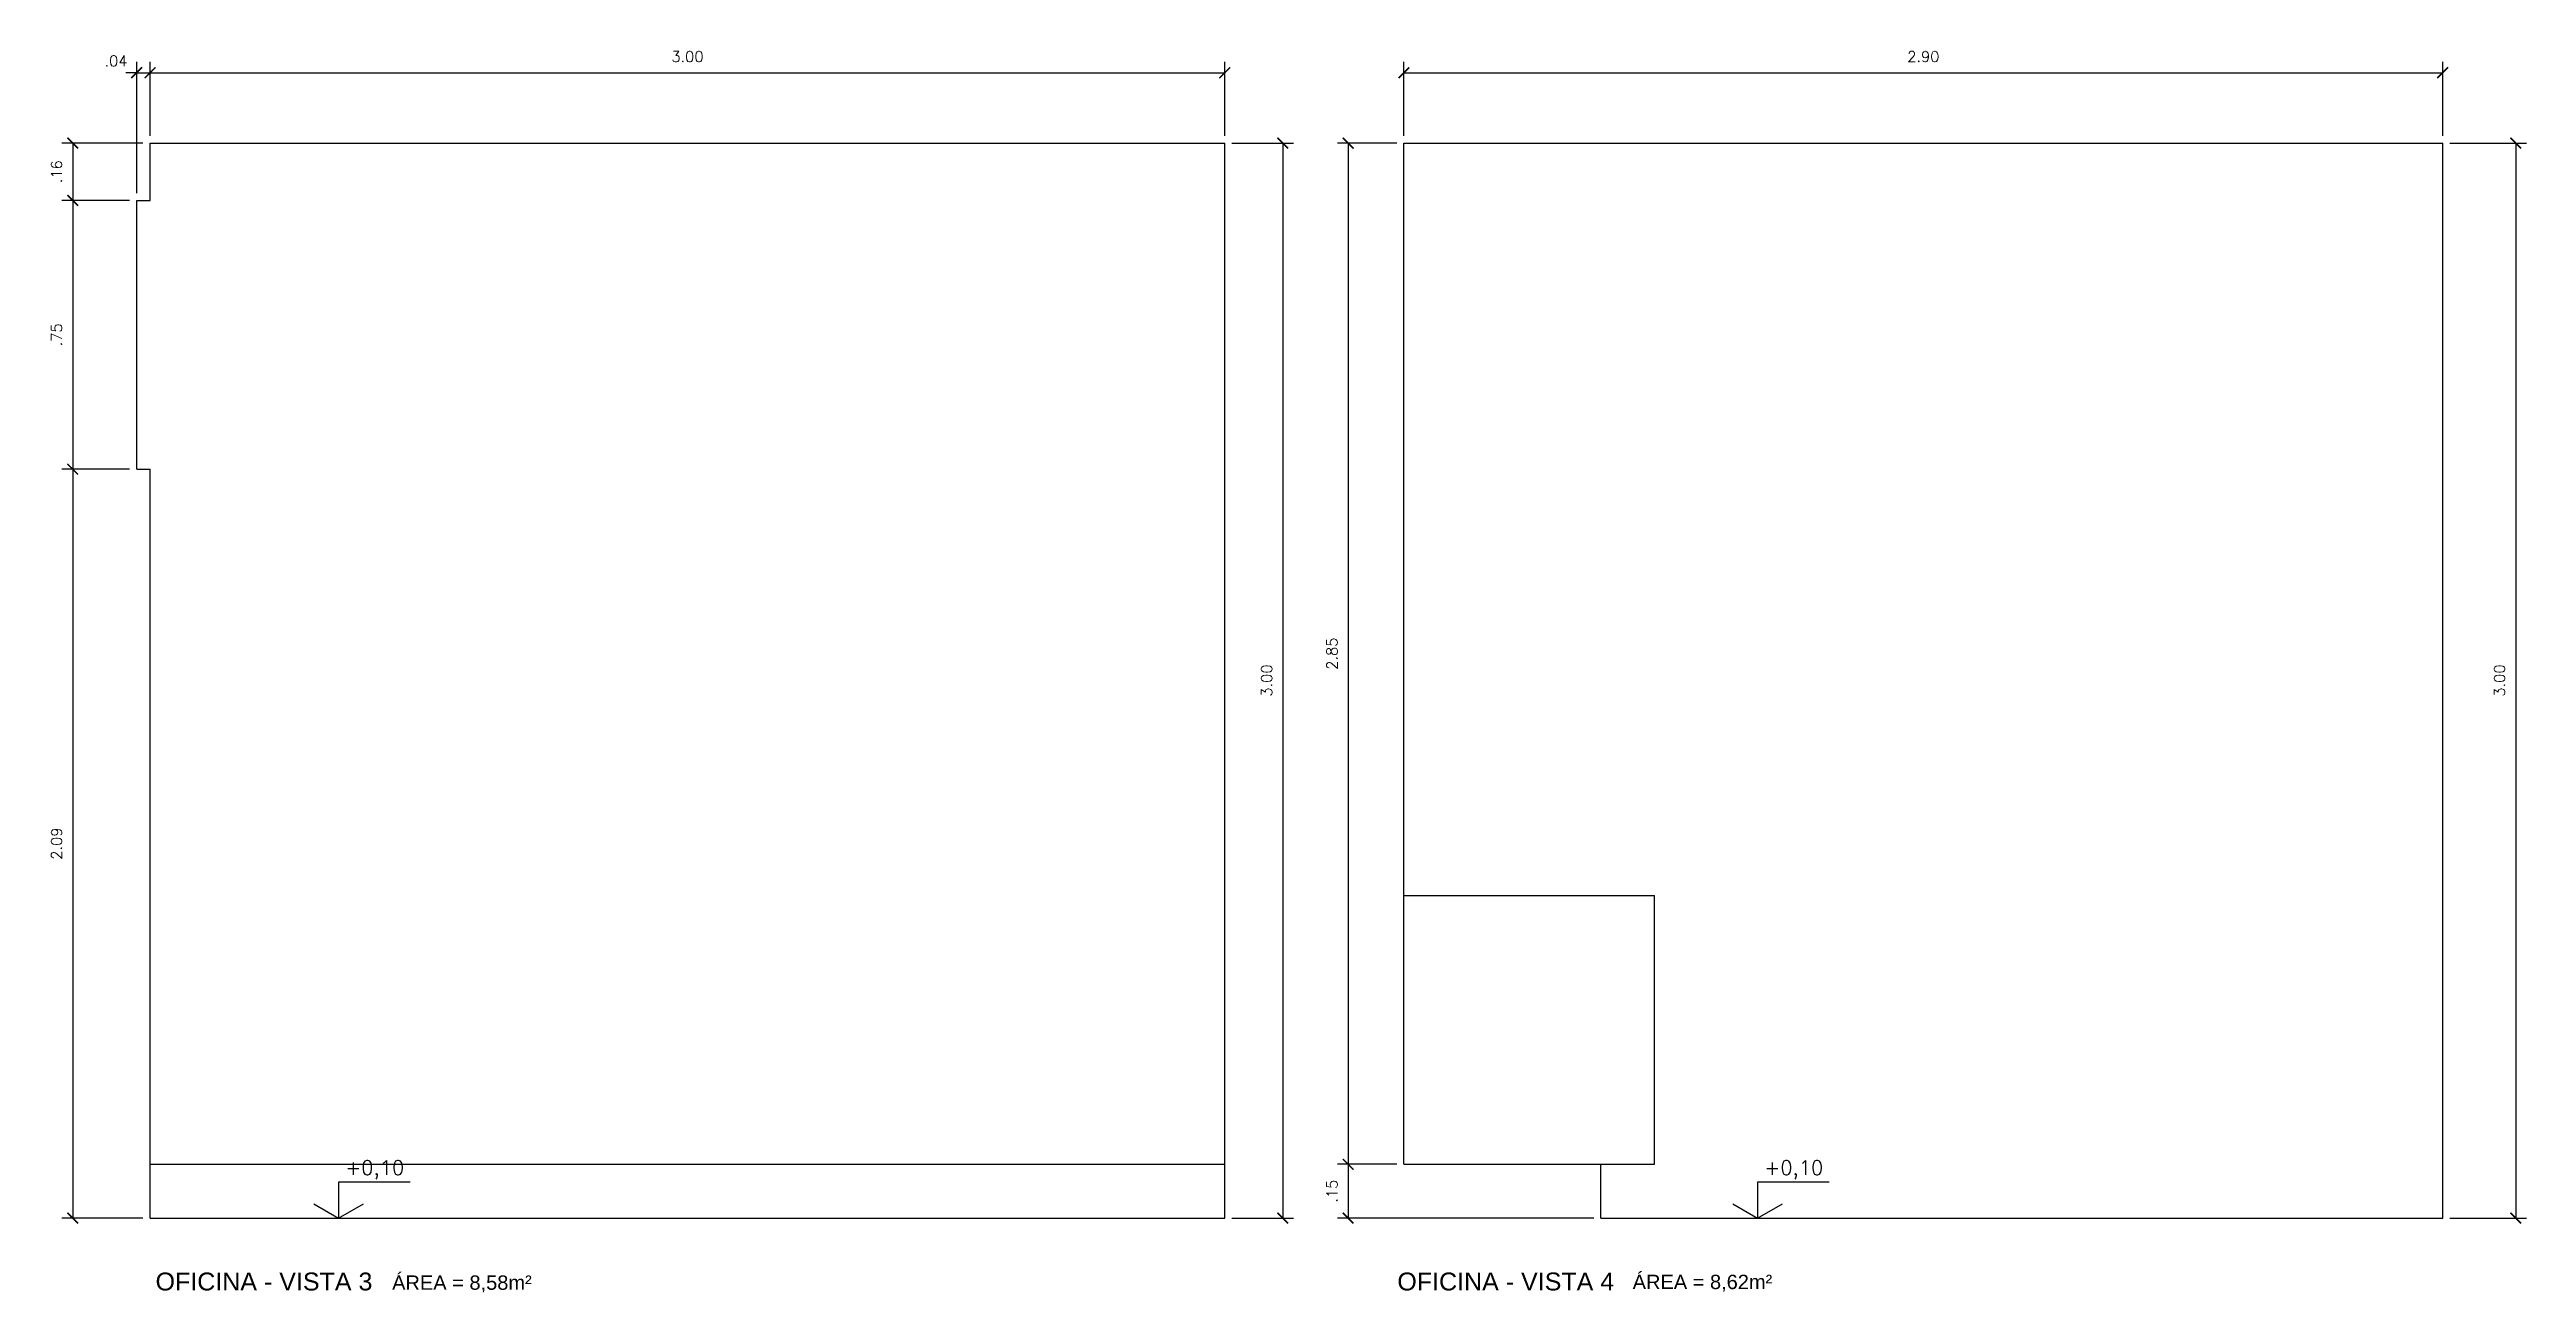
# Model space of a CAD drawing. Header units: millimetres. Extents: x 1 to 250, y 10 to 22.
# Drawn here: x 155.62 to 162.53, y 18.08 to 21.55 of the extents above; entities that cross this region are included whole.
import ezdxf

# ---------------------------------------------------------------- set-up
doc = ezdxf.new("R2010")
doc.units = ezdxf.units.MM
for name, color, linetype in [('COTAS', 1, 'Continuous'), ('LVISTA02', 1, 'Continuous'), ('NOTAS', 2, 'Continuous'), ('REVEST', 2, 'Continuous')]:
    doc.layers.add(name, color=color, linetype=linetype)
doc.styles.add('60-20', font='romans.shx', dxfattribs={"height": 0.03})
doc.styles.add('60-50', font='romans.shx', dxfattribs={"height": 0.075})
doc.styles.add('80-20', font='romans.shx', dxfattribs={"height": 0.04})
doc.styles.add('ARIAL', font='arial.ttf', dxfattribs={"height": 0.05})
doc.dimstyles.new('20', dxfattribs={"dimtxt": 0.1, "dimasz": 0.075, "dimexe": 0.075, "dimexo": 0.05, "dimgap": 0.075, "dimtad": 1, "dimzin": 4, "dimdsep": 46, "dimtxsty": '60-50', "dimblk1": 'ARCHTICK', "dimblk2": 'ARCHTICK', "dimsah": 1, "dimcen": 2.5, "dimclrt": 3, "dimadec": 0, "dimazin": 0, "dimtfac": 1, "dimtmove": 2, "dimatfit": 3, "dimldrblk": 'ARCHTICK', "dimfxl": 1, "dimarcsym": 0})

msp = doc.modelspace()

# ---------------------------------------------------------------- texts
at = {"layer": 'NOTAS', "color": 3, "style": '80-20'}
for p in [(156.4425, 18.4117), (160.4039, 18.4117)]:
    msp.add_text('+0,10', height=0.04, dxfattribs=at).set_placement(p)
at = {"layer": 'NOTAS', "style": 'ARIAL'}
for s, height, p in [('OFICINA - VISTA 3', 0.05, (155.913, 18.0888)), ('ÁREA = 8,58m²', 0.04, (156.5734, 18.0907)), ('OFICINA - VISTA 4', 0.05, (159.3796, 18.0888)), ('ÁREA = 8,62m²', 0.04, (160.0365, 18.0927))]:
    msp.add_text(s, height=height, dxfattribs=at).set_placement(p)

# ---------------------------------------------------------------- blocks, each defined once
blk = doc.blocks.new('_ARCHTICK')
at = {"color": 0, "linetype": 'ByBlock', "const_width": 0.15}
blk.add_lwpolyline([(-0.5, -0.5), (0.5, 0.5)], dxfattribs=at)
blk = doc.blocks.new('*D81')
at = {"color": 0, "linetype": 'ByBlock'}
for p, q in [((155.8978, 21.3109), (155.8978, 21.5173)), ((158.8978, 21.3109), (158.8978, 21.5173)), ((155.8978, 21.4873), (158.8978, 21.4873))]:
    blk.add_line(p, q, dxfattribs=at)
at = {"layer": 'DEFPOINTS', "color": 0, "linetype": 'ByBlock'}
for p in [(158.8978, 21.4873), (155.8978, 21.2909), (158.8978, 21.2909)]:
    blk.add_point(p, dxfattribs=at)
at = {"color": 0, "linetype": 'ByBlock', "xscale": 0.03, "yscale": 0.03, "zscale": 0.03, "rotation": 180}
blk.add_blockref('_ARCHTICK', (155.8978, 21.4873), dxfattribs=at)
at = {"color": 0, "linetype": 'ByBlock', "xscale": 0.03, "yscale": 0.03, "zscale": 0.03}
blk.add_blockref('_ARCHTICK', (158.8978, 21.4873), dxfattribs=at)
at = {"color": 3, "linetype": 'ByBlock', "insert": (157.3978, 21.5323), "char_height": 0.03, "attachment_point": 5, "style": '60-20'}
blk.add_mtext('3.00', dxfattribs=at)
blk = doc.blocks.new('*D82')
at = {"color": 0, "linetype": 'ByBlock'}
for p, q in [((159.3978, 21.3109), (159.3978, 21.5173)), ((162.2978, 21.3109), (162.2978, 21.5173)), ((159.3978, 21.4873), (162.2978, 21.4873))]:
    blk.add_line(p, q, dxfattribs=at)
at = {"layer": 'DEFPOINTS', "color": 0, "linetype": 'ByBlock'}
for p in [(162.2978, 21.4873), (159.3978, 21.2909), (162.2978, 21.2909)]:
    blk.add_point(p, dxfattribs=at)
at = {"color": 0, "linetype": 'ByBlock', "xscale": 0.03, "yscale": 0.03, "zscale": 0.03, "rotation": 180}
blk.add_blockref('_ARCHTICK', (159.3978, 21.4873), dxfattribs=at)
at = {"color": 0, "linetype": 'ByBlock', "xscale": 0.03, "yscale": 0.03, "zscale": 0.03}
blk.add_blockref('_ARCHTICK', (162.2978, 21.4873), dxfattribs=at)
at = {"color": 3, "linetype": 'ByBlock', "insert": (160.8478, 21.5323), "char_height": 0.03, "attachment_point": 5, "style": '60-20'}
blk.add_mtext('2.90', dxfattribs=at)
blk = doc.blocks.new('*D115')
at = {"color": 0, "linetype": 'ByBlock'}
for p, q in [((155.8603, 21.1509), (155.8603, 21.5173)), ((155.8978, 21.3109), (155.8978, 21.5173)), ((155.8603, 21.4873), (155.8303, 21.4873)), ((155.8603, 21.4873), (155.8978, 21.4873)), ((155.8603, 21.4873), (155.8978, 21.4873)), ((155.8978, 21.4873), (155.9278, 21.4873))]:
    blk.add_line(p, q, dxfattribs=at)
at = {"layer": 'DEFPOINTS', "color": 0, "linetype": 'ByBlock'}
for p in [(155.8978, 21.4873), (155.8978, 21.2909), (155.8603, 21.1309)]:
    blk.add_point(p, dxfattribs=at)
at = {"color": 0, "linetype": 'ByBlock', "xscale": 0.03, "yscale": 0.03, "zscale": 0.03}
blk.add_blockref('_ARCHTICK', (155.8603, 21.4873), dxfattribs=at)
at = {"color": 0, "linetype": 'ByBlock', "xscale": 0.03, "yscale": 0.03, "zscale": 0.03, "rotation": 180}
blk.add_blockref('_ARCHTICK', (155.8978, 21.4873), dxfattribs=at)
at = {"color": 3, "linetype": 'ByBlock', "insert": (155.8026, 21.5203), "char_height": 0.03, "attachment_point": 5, "style": '60-20'}
blk.add_mtext('.04', dxfattribs=at)
blk = doc.blocks.new('*D219')
at = {"color": 0, "linetype": 'ByBlock'}
for p, q in [((155.8778, 21.2909), (155.6517, 21.2909)), ((155.6817, 21.2909), (155.6817, 21.1309)), ((155.8403, 21.1309), (155.6517, 21.1309))]:
    blk.add_line(p, q, dxfattribs=at)
at = {"layer": 'DEFPOINTS', "color": 0, "linetype": 'ByBlock'}
for p in [(155.8978, 21.2909), (155.6817, 21.1309), (155.8603, 21.1309)]:
    blk.add_point(p, dxfattribs=at)
at = {"color": 0, "linetype": 'ByBlock', "xscale": 0.03, "yscale": 0.03, "zscale": 0.03}
for p, rotation in [((155.6817, 21.2909), 90), ((155.6817, 21.1309), 270)]:
    blk.add_blockref('_ARCHTICK', p, dxfattribs=dict(at, rotation=rotation))
at = {"color": 3, "linetype": 'ByBlock', "insert": (155.6367, 21.2109), "char_height": 0.03, "attachment_point": 5, "rotation": 90, "style": '60-20'}
blk.add_mtext('.16', dxfattribs=at)
blk = doc.blocks.new('*D220')
at = {"color": 0, "linetype": 'ByBlock'}
for p, q in [((155.6817, 21.1309), (155.6817, 20.3809)), ((155.8403, 20.3809), (155.6517, 20.3809))]:
    blk.add_line(p, q, dxfattribs=at)
at = {"layer": 'DEFPOINTS', "color": 0, "linetype": 'ByBlock'}
for p in [(155.8603, 21.1309), (155.6817, 20.3809), (155.8603, 20.3809)]:
    blk.add_point(p, dxfattribs=at)
at = {"color": 0, "linetype": 'ByBlock', "xscale": 0.03, "yscale": 0.03, "zscale": 0.03}
for p, rotation in [((155.6817, 21.1309), 90), ((155.6817, 20.3809), 270)]:
    blk.add_blockref('_ARCHTICK', p, dxfattribs=dict(at, rotation=rotation))
at = {"color": 3, "linetype": 'ByBlock', "insert": (155.6367, 20.7559), "char_height": 0.03, "attachment_point": 5, "rotation": 90, "style": '60-20'}
blk.add_mtext('.75', dxfattribs=at)
blk = doc.blocks.new('*D221')
at = {"color": 0, "linetype": 'ByBlock'}
for p, q in [((155.6817, 20.3809), (155.6817, 18.2909)), ((155.8778, 18.2909), (155.6517, 18.2909))]:
    blk.add_line(p, q, dxfattribs=at)
at = {"layer": 'DEFPOINTS', "color": 0, "linetype": 'ByBlock'}
for p in [(155.8603, 20.3809), (155.6817, 18.2909), (155.8978, 18.2909)]:
    blk.add_point(p, dxfattribs=at)
at = {"color": 0, "linetype": 'ByBlock', "xscale": 0.03, "yscale": 0.03, "zscale": 0.03}
for p, rotation in [((155.6817, 20.3809), 90), ((155.6817, 18.2909), 270)]:
    blk.add_blockref('_ARCHTICK', p, dxfattribs=dict(at, rotation=rotation))
at = {"color": 3, "linetype": 'ByBlock', "insert": (155.6367, 19.3359), "char_height": 0.03, "attachment_point": 5, "rotation": 90, "style": '60-20'}
blk.add_mtext('2.09', dxfattribs=at)
blk = doc.blocks.new('*D222')
at = {"color": 0, "linetype": 'ByBlock'}
for p, q in [((158.9178, 21.2909), (159.0898, 21.2909)), ((159.0598, 21.2909), (159.0598, 18.2909)), ((158.9178, 18.2909), (159.0898, 18.2909))]:
    blk.add_line(p, q, dxfattribs=at)
at = {"layer": 'DEFPOINTS', "color": 0, "linetype": 'ByBlock'}
for p in [(158.8978, 21.2909), (158.8978, 18.2909), (159.0598, 18.2909)]:
    blk.add_point(p, dxfattribs=at)
at = {"color": 0, "linetype": 'ByBlock', "xscale": 0.03, "yscale": 0.03, "zscale": 0.03}
for p, rotation in [((159.0598, 21.2909), 90), ((159.0598, 18.2909), 270)]:
    blk.add_blockref('_ARCHTICK', p, dxfattribs=dict(at, rotation=rotation))
at = {"color": 3, "linetype": 'ByBlock', "insert": (159.0148, 19.7909), "char_height": 0.03, "attachment_point": 5, "rotation": 90, "style": '60-20'}
blk.add_mtext('3.00', dxfattribs=at)
blk = doc.blocks.new('*D223')
at = {"color": 0, "linetype": 'ByBlock'}
for p, q in [((159.3778, 21.2909), (159.2122, 21.2909)), ((159.2422, 21.2909), (159.2422, 18.4409)), ((159.3778, 18.4409), (159.2122, 18.4409))]:
    blk.add_line(p, q, dxfattribs=at)
at = {"layer": 'DEFPOINTS', "color": 0, "linetype": 'ByBlock'}
for p in [(159.3978, 21.2909), (159.2422, 18.4409), (159.3978, 18.4409)]:
    blk.add_point(p, dxfattribs=at)
at = {"color": 0, "linetype": 'ByBlock', "xscale": 0.03, "yscale": 0.03, "zscale": 0.03}
for p, rotation in [((159.2422, 21.2909), 90), ((159.2422, 18.4409), 270)]:
    blk.add_blockref('_ARCHTICK', p, dxfattribs=dict(at, rotation=rotation))
at = {"color": 3, "linetype": 'ByBlock', "insert": (159.1972, 19.8659), "char_height": 0.03, "attachment_point": 5, "rotation": 90, "style": '60-20'}
blk.add_mtext('2.85', dxfattribs=at)
blk = doc.blocks.new('*D224')
at = {"color": 0, "linetype": 'ByBlock'}
for p, q in [((159.2422, 18.4409), (159.2422, 18.2909)), ((159.9278, 18.2909), (159.2122, 18.2909))]:
    blk.add_line(p, q, dxfattribs=at)
at = {"layer": 'DEFPOINTS', "color": 0, "linetype": 'ByBlock'}
for p in [(159.3978, 18.4409), (159.2422, 18.2909), (159.9478, 18.2909)]:
    blk.add_point(p, dxfattribs=at)
at = {"color": 0, "linetype": 'ByBlock', "xscale": 0.03, "yscale": 0.03, "zscale": 0.03}
for p, rotation in [((159.2422, 18.4409), 90), ((159.2422, 18.2909), 270)]:
    blk.add_blockref('_ARCHTICK', p, dxfattribs=dict(at, rotation=rotation))
at = {"color": 3, "linetype": 'ByBlock', "insert": (159.1972, 18.3659), "char_height": 0.03, "attachment_point": 5, "rotation": 90, "style": '60-20'}
blk.add_mtext('.15', dxfattribs=at)
blk = doc.blocks.new('*D225')
at = {"color": 0, "linetype": 'ByBlock'}
for p, q in [((162.3178, 21.2909), (162.5316, 21.2909)), ((162.5016, 21.2909), (162.5016, 18.2909)), ((162.3178, 18.2909), (162.5316, 18.2909))]:
    blk.add_line(p, q, dxfattribs=at)
at = {"layer": 'DEFPOINTS', "color": 0, "linetype": 'ByBlock'}
for p in [(162.2978, 21.2909), (162.2978, 18.2909), (162.5016, 18.2909)]:
    blk.add_point(p, dxfattribs=at)
at = {"color": 0, "linetype": 'ByBlock', "xscale": 0.03, "yscale": 0.03, "zscale": 0.03}
for p, rotation in [((162.5016, 21.2909), 90), ((162.5016, 18.2909), 270)]:
    blk.add_blockref('_ARCHTICK', p, dxfattribs=dict(at, rotation=rotation))
at = {"color": 3, "linetype": 'ByBlock', "insert": (162.4566, 19.7909), "char_height": 0.03, "attachment_point": 5, "rotation": 90, "style": '60-20'}
blk.add_mtext('3.00', dxfattribs=at)

# ---------------------------------------------------------------- dimensions: what is measured, and where the dimension line sits
at = {"layer": 'COTAS'}
dim = msp.add_linear_dim(base=(155.8978, 21.4873), p1=(155.8603, 21.1309), p2=(155.8978, 21.2909), dimstyle='20', override={"dimtxt": 0.02, "dimasz": 0.03, "dimexe": 0.03, "dimexo": 0.02, "dimgap": 0.03, "dimtxsty": '60-20'}, dxfattribs=at)
dim.commit()
dim.dimension.update_dxf_attribs({"geometry": '*D115', "text_midpoint": (155.8026, 21.5203), "dimtype": 160})
for base, p1, p2, picture, middle in [((158.8978, 21.4873), (155.8978, 21.2909), (158.8978, 21.2909), '*D81', (157.3978, 21.5323)), ((162.2978, 21.4873), (159.3978, 21.2909), (162.2978, 21.2909), '*D82', (160.8478, 21.5323))]:
    dim = msp.add_linear_dim(base=base, p1=p1, p2=p2, dimstyle='20', override={"dimtxt": 0.02, "dimasz": 0.03, "dimexe": 0.03, "dimexo": 0.02, "dimgap": 0.03, "dimtxsty": '60-20'}, dxfattribs=at)
    dim.commit()
    dim.dimension.update_dxf_attribs({"geometry": picture, "text_midpoint": middle})
for base, p1, p2, override, picture, middle in [((155.6817, 21.1309), (155.8978, 21.2909), (155.8603, 21.1309), {"dimtxt": 0.02, "dimasz": 0.03, "dimexe": 0.03, "dimexo": 0.02, "dimgap": 0.03, "dimtxsty": '60-20'}, '*D219', (155.6367, 21.2109)), ((159.0598, 18.2909), (158.8978, 21.2909), (158.8978, 18.2909), {"dimtxt": 0.02, "dimasz": 0.03, "dimexe": 0.03, "dimexo": 0.02, "dimgap": 0.03, "dimtxsty": '60-20'}, '*D222', (159.0148, 19.7909)), ((159.2422, 18.4409), (159.3978, 21.2909), (159.3978, 18.4409), {"dimtxt": 0.02, "dimasz": 0.03, "dimexe": 0.03, "dimexo": 0.02, "dimgap": 0.03, "dimtxsty": '60-20'}, '*D223', (159.1972, 19.8659)), ((155.6817, 20.3809), (155.8603, 21.1309), (155.8603, 20.3809), {"dimtxt": 0.02, "dimasz": 0.03, "dimexe": 0.03, "dimexo": 0.02, "dimgap": 0.03, "dimtxsty": '60-20', "dimse1": 1}, '*D220', (155.6367, 20.7559)), ((155.6817, 18.2909), (155.8603, 20.3809), (155.8978, 18.2909), {"dimtxt": 0.02, "dimasz": 0.03, "dimexe": 0.03, "dimexo": 0.02, "dimgap": 0.03, "dimtxsty": '60-20', "dimse1": 1}, '*D221', (155.6367, 19.3359)), ((159.2422, 18.2909), (159.3978, 18.4409), (159.9478, 18.2909), {"dimtxt": 0.02, "dimasz": 0.03, "dimexe": 0.03, "dimexo": 0.02, "dimgap": 0.03, "dimtxsty": '60-20', "dimse1": 1}, '*D224', (159.1972, 18.3659))]:
    dim = msp.add_linear_dim(base=base, p1=p1, p2=p2, angle=90, dimstyle='20', override=override, dxfattribs=at)
    dim.commit()
    dim.dimension.update_dxf_attribs({"geometry": picture, "text_midpoint": middle})
dim = msp.add_aligned_dim(p1=(162.2978, 21.2909), p2=(162.2978, 18.2909), distance=0.2038, dimstyle='20', override={"dimtxt": 0.02, "dimasz": 0.03, "dimexe": 0.03, "dimexo": 0.02, "dimgap": 0.03, "dimtxsty": '60-20'}, dxfattribs=at)
dim.commit()
dim.dimension.update_dxf_attribs({"geometry": '*D225', "text_midpoint": (162.4566, 19.7909)})

# ---------------------------------------------------------------- linework, layer by layer
at = {"layer": 'LVISTA02'}
for p, q in [((159.3978, 19.1909), (160.0978, 19.1909)), ((160.0978, 18.4409), (160.0978, 19.1909)), ((155.8978, 18.4409), (158.8978, 18.4409)), ((159.9478, 18.4409), (160.0978, 18.4409))]:
    msp.add_line(p, q, dxfattribs=at)
at = {"layer": 'NOTAS', "color": 3}
for points in [[(156.3546, 18.3309), (156.4238, 18.2909), (156.4931, 18.3309)], [(160.316, 18.3309), (160.3853, 18.2909), (160.4546, 18.3309)]]:
    msp.add_lwpolyline(points, dxfattribs=at)
at = {"layer": 'NOTAS'}
for points in [[(156.6238, 18.3909), (156.4238, 18.3909), (156.4238, 18.2909)], [(160.5853, 18.3909), (160.3853, 18.3909), (160.3853, 18.2909)]]:
    msp.add_lwpolyline(points, dxfattribs=at)
at = {"layer": 'REVEST'}
for p, q in [((155.8978, 21.2909), (158.8978, 21.2909)), ((155.8978, 21.1309), (155.8978, 21.2909)), ((158.8978, 18.2909), (158.8978, 21.2909)), ((159.3978, 18.4409), (159.3978, 21.2909)), ((159.3978, 21.2909), (162.2978, 21.2909)), ((162.2978, 18.2909), (162.2978, 21.2909)), ((155.8603, 20.3809), (155.8603, 21.1309)), ((155.8603, 21.1309), (155.8978, 21.1309)), ((155.8603, 20.3809), (155.8978, 20.3809)), ((155.8978, 18.2909), (155.8978, 20.3809)), ((159.3978, 18.4409), (159.9478, 18.4409)), ((159.9478, 18.2909), (159.9478, 18.4409)), ((155.8978, 18.2909), (158.8978, 18.2909)), ((159.9478, 18.2909), (162.2978, 18.2909))]:
    msp.add_line(p, q, dxfattribs=at)

msp.set_redraw_order([(e.dxf.handle, doc.entitydb.next_handle()) for e in msp.query("TEXT MTEXT ATTDEF DIMENSION ARC_DIMENSION")])  # texts and dimensions are drawn at this point

doc.saveas('drawing.dxf')
